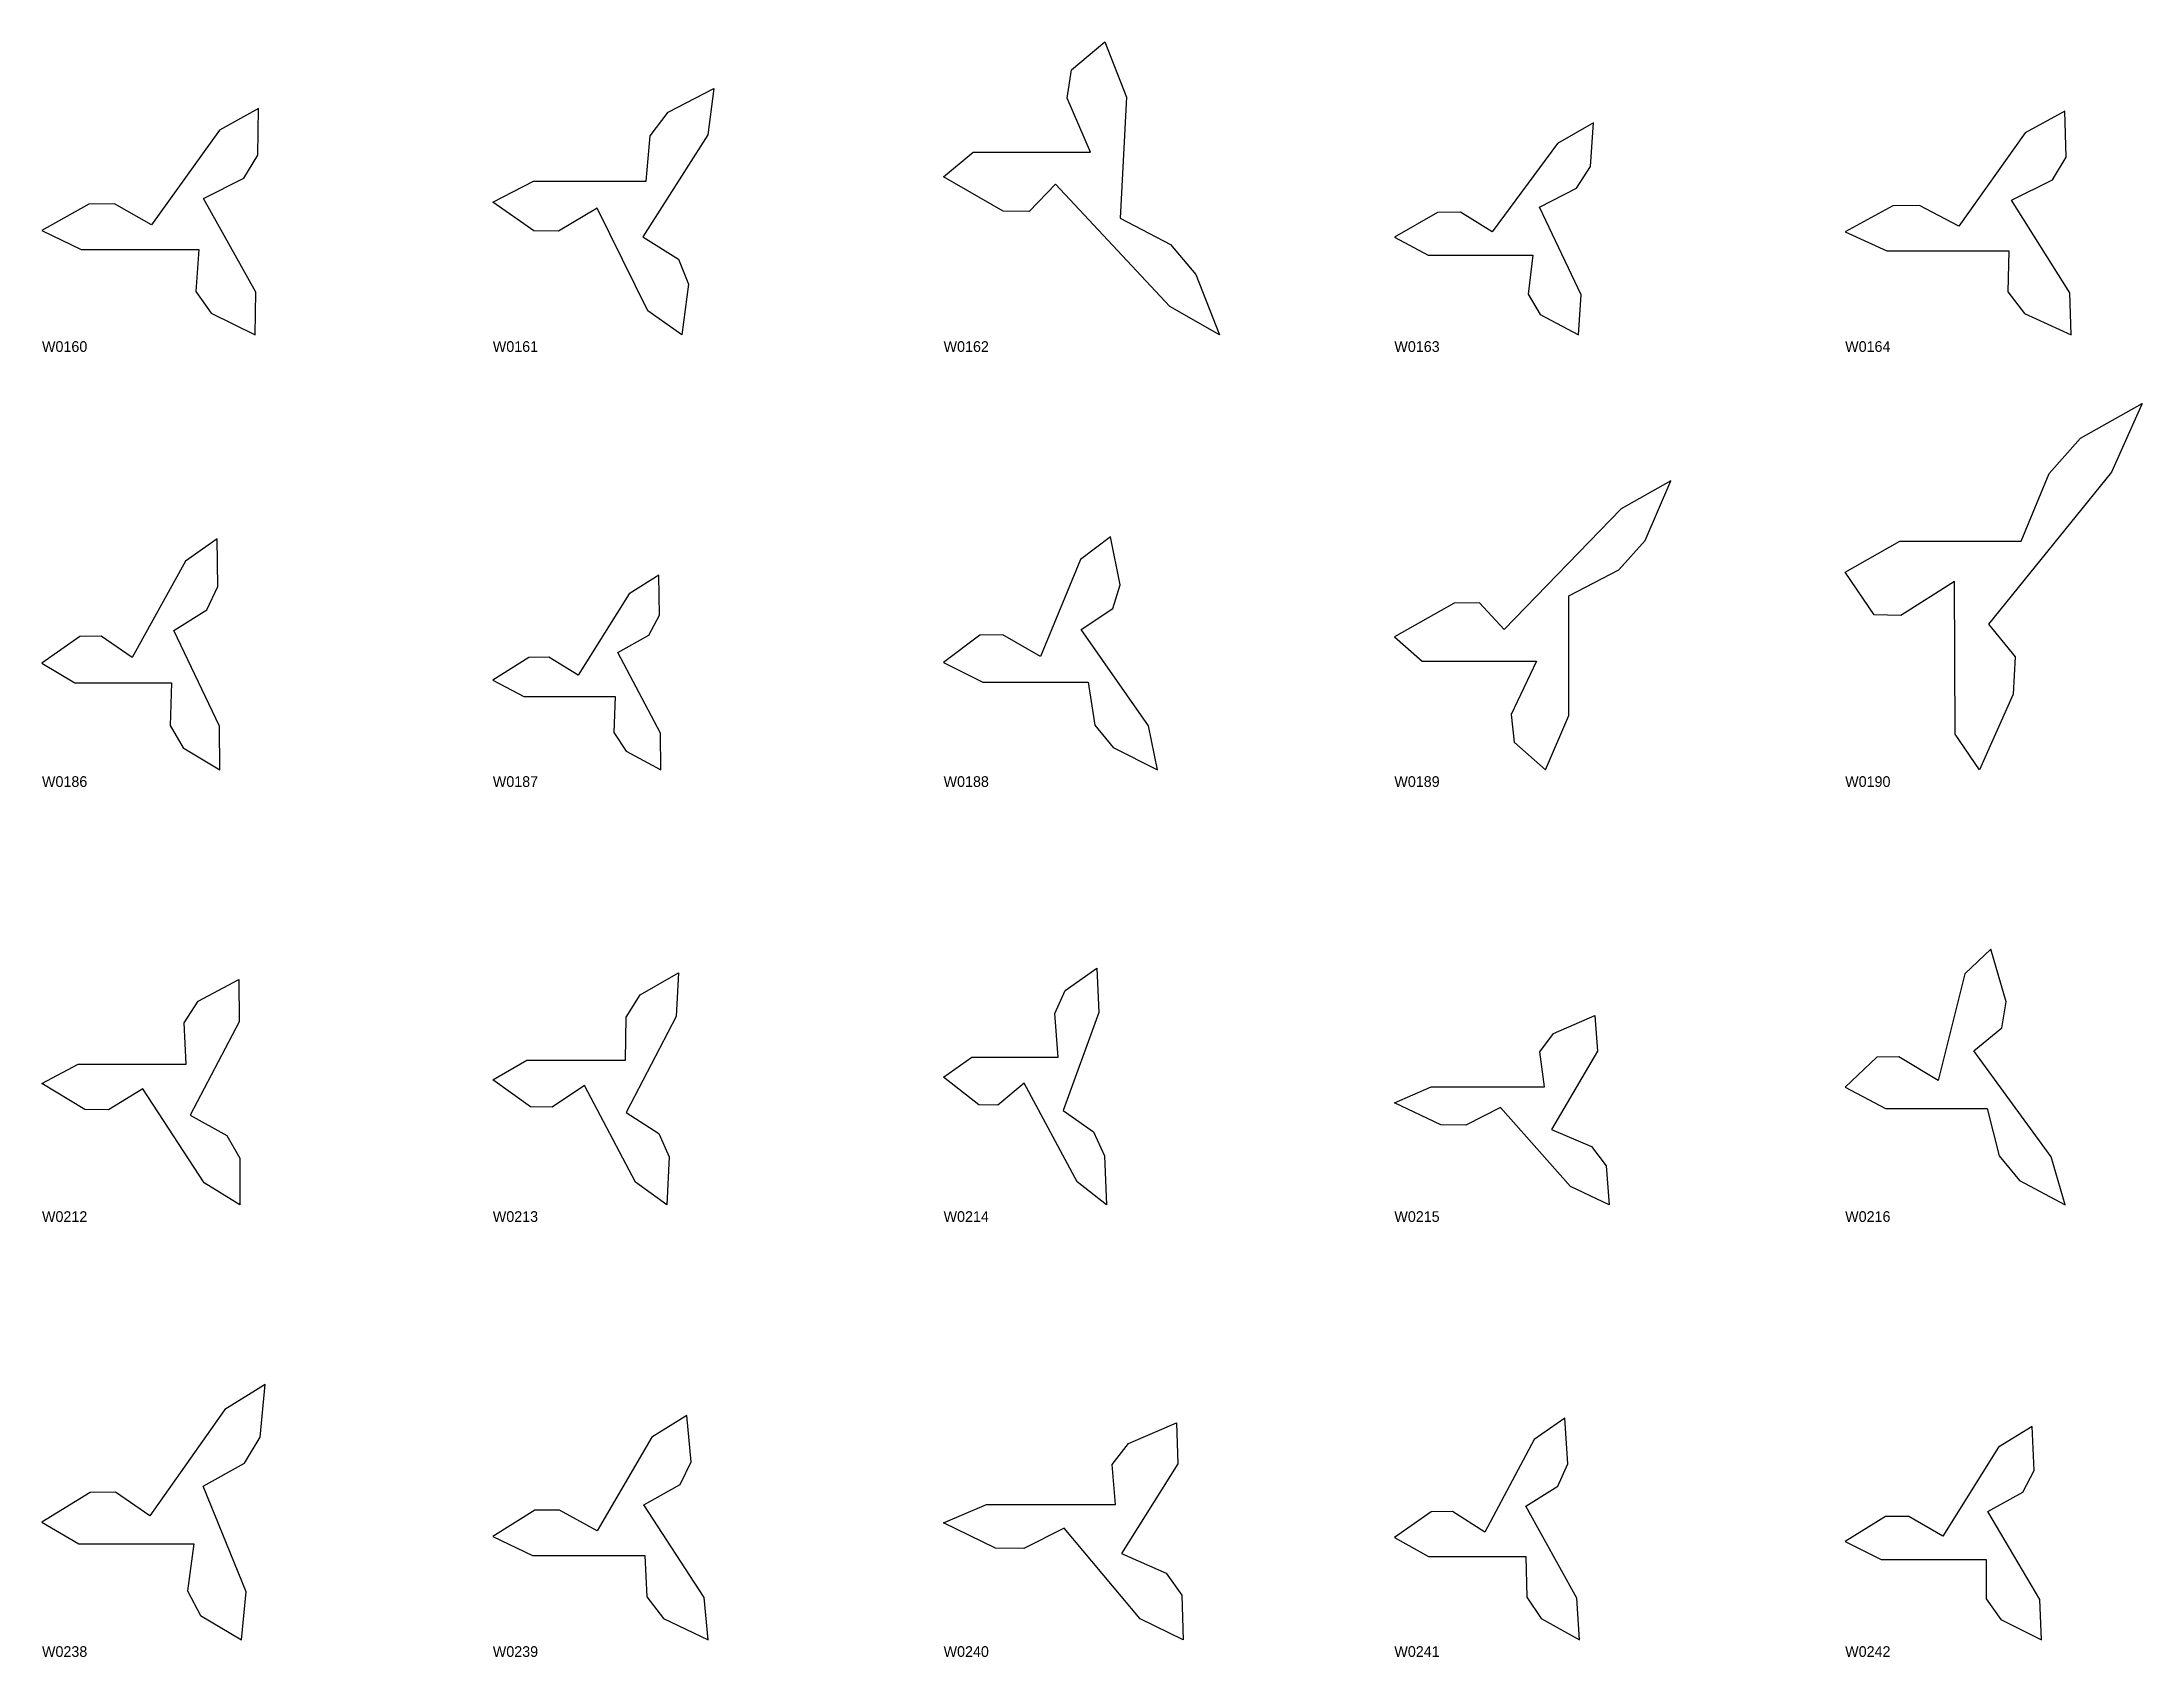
# Model space of a CAD drawing. Header units: millimetres. Extents: x 0 to 2703, y -1633 to 66.
# Drawn here: x 316.3 to 807.4, y -920.1 to -542.2 of the extents above; entities that cross this region are included whole.
import ezdxf

# ---------------------------------------------------------------- set-up
doc = ezdxf.new("R2010")
doc.units = ezdxf.units.MM

msp = doc.modelspace()

# ---------------------------------------------------------------- texts
at = {"layer": 'NEW_CATALOGUE_LABELS'}
for s, p in [('W0160', (316.27, -614.68)), ('W0161', (421.7, -614.68)), ('W0162', (527.12, -614.68)), ('W0163', (632.54, -614.68)), ('W0164', (737.97, -614.68)), ('W0186', (316.27, -716.47)), ('W0187', (421.7, -716.47)), ('W0188', (527.12, -716.47)), ('W0189', (632.54, -716.47)), ('W0190', (737.97, -716.47)), ('W0212', (316.27, -818.25)), ('W0213', (421.7, -818.25)), ('W0214', (527.12, -818.25)), ('W0215', (632.54, -818.25)), ('W0216', (737.97, -818.25)), ('W0238', (316.27, -920.03)), ('W0239', (421.7, -920.03)), ('W0240', (527.12, -920.03)), ('W0241', (632.54, -920.03)), ('W0242', (737.97, -920.03))]:
    msp.add_text(s, height=2.5, dxfattribs=at).set_placement(p)

# ---------------------------------------------------------------- linework, layer by layer
at = {"layer": 'RECOVERED_OUTLINES'}
for points in [[(534.06, -567.93), (561.45, -567.93), (556.03, -555.3), (557.05, -548.69), (564.85, -542.17), (569.88, -555.05), (568.42, -583.43), (580.17, -589.59), (586.09, -596.55), (591.61, -610.68), (580, -604.04), (553.32, -575.45), (547.12, -581.81), (541.07, -581.73), (527.12, -573.74)], [(431.19, -574.75), (457.59, -574.75), (458.5, -564.13), (462.68, -558.58), (473.36, -553.09), (471.96, -563.92), (456.79, -587.77), (465.12, -592.95), (467.45, -598.8), (465.91, -610.68), (457.95, -605.1), (446.11, -581.06), (437.05, -586.41), (431.26, -586.35), (421.7, -579.63)], [(325.44, -590.76), (352.92, -590.76), (352.28, -600.53), (355.81, -605.64), (366.11, -610.68), (366.27, -600.72), (354.02, -578.78), (363.46, -574.01), (366.76, -568.64), (366.92, -557.7), (357.81, -562.84), (341.91, -584.95), (333.26, -580.03), (327.23, -580.09), (316.27, -586.27)], [(747.68, -591), (776.23, -591), (776, -600.66), (779.88, -605.7), (790.8, -610.68), (790.53, -600.84), (776.86, -579.17), (786.46, -574.46), (789.65, -569.15), (789.35, -558.35), (780.1, -563.43), (764.54, -585.27), (755.35, -580.41), (749.08, -580.47), (737.97, -586.57)], [(640.45, -592.04), (664.89, -592.04), (663.81, -601.18), (666.67, -605.96), (675.57, -610.68), (676.23, -601.36), (666.51, -580.83), (675.16, -576.37), (678.38, -571.34), (679.11, -561.11), (670.73, -565.92), (655.41, -586.6), (647.99, -582), (642.62, -582.06), (632.54, -587.84)], [(750.73, -658.98), (779.14, -658.98), (785.65, -643.17), (793.03, -634.9), (807.39, -626.74), (800.24, -642.86), (771.5, -678.36), (777.76, -686.07), (777.23, -694.77), (769.39, -712.47), (763.73, -704.15), (763.5, -668.38), (750.96, -676.34), (744.77, -676.24), (737.97, -666.24)], [(639.04, -687.05), (665.77, -687.05), (659.88, -699.51), (660.56, -706.03), (667.86, -712.47), (673.38, -699.75), (673.31, -671.76), (685.06, -665.68), (691.17, -658.82), (697.23, -644.87), (685.59, -651.43), (658.2, -679.63), (652.44, -673.36), (646.54, -673.44), (632.54, -681.32)], [(536.32, -691.96), (560.93, -691.96), (562.52, -702.01), (566.8, -707.27), (577.14, -712.47), (575.08, -702.21), (559.28, -679.63), (566.69, -674.72), (568.45, -669.19), (566.19, -657.94), (559.16, -663.23), (549.79, -685.98), (540.96, -680.92), (535.57, -680.98), (527.12, -687.34)], [(323.92, -692.13), (346.52, -692.13), (346.24, -702.1), (349.27, -707.31), (357.87, -712.47), (357.75, -702.29), (347.14, -679.9), (354.79, -675.04), (357.37, -669.55), (357.24, -658.39), (349.87, -663.64), (337.33, -686.2), (330.1, -681.18), (325.13, -681.24), (316.27, -687.55)], [(428.92, -695.33), (450.31, -695.33), (450.02, -703.74), (452.86, -708.13), (460.98, -712.47), (460.9, -703.9), (450.93, -685.04), (458.19, -680.94), (460.65, -676.31), (460.56, -666.91), (453.57, -671.33), (441.63, -690.34), (434.8, -686.11), (430.1, -686.16), (421.7, -691.48)], [(747.42, -791.75), (771.19, -791.75), (773.97, -802.78), (778.76, -808.55), (789.4, -814.25), (786.13, -803), (768.07, -778.23), (774.61, -772.85), (775.63, -766.78), (772.05, -754.44), (765.92, -760.24), (759.69, -785.2), (750.54, -779.65), (745.34, -779.71), (737.97, -786.69)], [(429.68, -780.38), (452.76, -780.38), (452.85, -770.37), (456.14, -765.14), (465.12, -759.96), (464.61, -770.17), (452.92, -792.65), (460.55, -797.54), (462.97, -803.04), (462.41, -814.25), (455.08, -808.98), (443.14, -786.33), (435.57, -791.37), (430.5, -791.31), (421.7, -784.98)], [(533.71, -779.69), (553.9, -779.69), (553.13, -769.48), (555.56, -764.14), (562.97, -758.87), (563.4, -769.28), (555.09, -792.21), (562.18, -797.2), (564.77, -802.82), (565.23, -814.25), (558.37, -808.87), (546, -785.77), (539.8, -790.91), (535.36, -790.84), (527.12, -784.39)], [(324.74, -781.38), (349.99, -781.38), (349.5, -771.66), (352.79, -766.58), (362.31, -761.57), (362.36, -771.47), (350.9, -793.29), (359.53, -798.03), (362.51, -803.37), (362.56, -814.25), (354.23, -809.13), (339.82, -787.15), (331.83, -792.04), (326.28, -791.98), (316.27, -785.84)], [(641.17, -786.62), (667.67, -786.62), (666.59, -778.45), (669.74, -774.18), (679.44, -769.96), (680.06, -778.29), (669.31, -796.63), (678.65, -800.61), (682.09, -805.11), (682.78, -814.25), (673.74, -809.95), (657.33, -791.47), (649.23, -795.58), (643.41, -795.53), (632.54, -790.37)], [(324.86, -893.57), (351.79, -893.57), (350.31, -904.58), (353.31, -910.34), (362.96, -916.03), (363.99, -904.8), (353.93, -880.07), (363.6, -874.7), (367.3, -868.64), (368.43, -856.31), (359.04, -862.11), (341.51, -887.02), (333.47, -881.48), (327.55, -881.55), (316.27, -888.51)], [(430.95, -896.29), (457.25, -896.29), (457.71, -905.97), (461.63, -911.03), (472.04, -916.03), (471.11, -906.16), (457.01, -884.43), (465.53, -879.71), (468.1, -874.38), (467.08, -863.56), (458.91, -868.65), (446.09, -890.54), (437.28, -885.67), (431.51, -885.73), (421.7, -891.85)], [(640.5, -896.52), (663.32, -896.52), (663.56, -906.08), (666.88, -911.08), (675.83, -916.03), (675.18, -906.27), (663.31, -884.79), (670.78, -880.12), (673.1, -874.85), (672.39, -864.15), (665.22, -869.18), (653.73, -890.83), (646.17, -886.01), (641.16, -886.07), (632.54, -892.12)], [(537.14, -884.37), (567.35, -884.37), (566.54, -875.01), (570.35, -870.13), (581.62, -865.29), (581.91, -874.83), (568.72, -895.84), (579.16, -900.41), (582.85, -905.56), (583.17, -916.03), (573.08, -911.1), (555.32, -889.93), (545.88, -894.64), (539.24, -894.59), (527.12, -888.67)], [(746.41, -897.26), (770.98, -897.26), (770.95, -906.46), (774.38, -911.27), (783.87, -916.03), (783.46, -906.64), (771.32, -885.98), (779.51, -881.49), (782.16, -876.43), (781.72, -866.13), (773.84, -870.97), (760.82, -891.79), (752.83, -887.16), (747.43, -887.22), (737.97, -893.04)]]:
    msp.add_lwpolyline(points, close=True, dxfattribs=at)

msp.set_redraw_order([(e.dxf.handle, doc.entitydb.next_handle()) for e in msp.query("TEXT MTEXT ATTDEF DIMENSION ARC_DIMENSION")])  # texts and dimensions are drawn at this point

doc.saveas('drawing.dxf')
